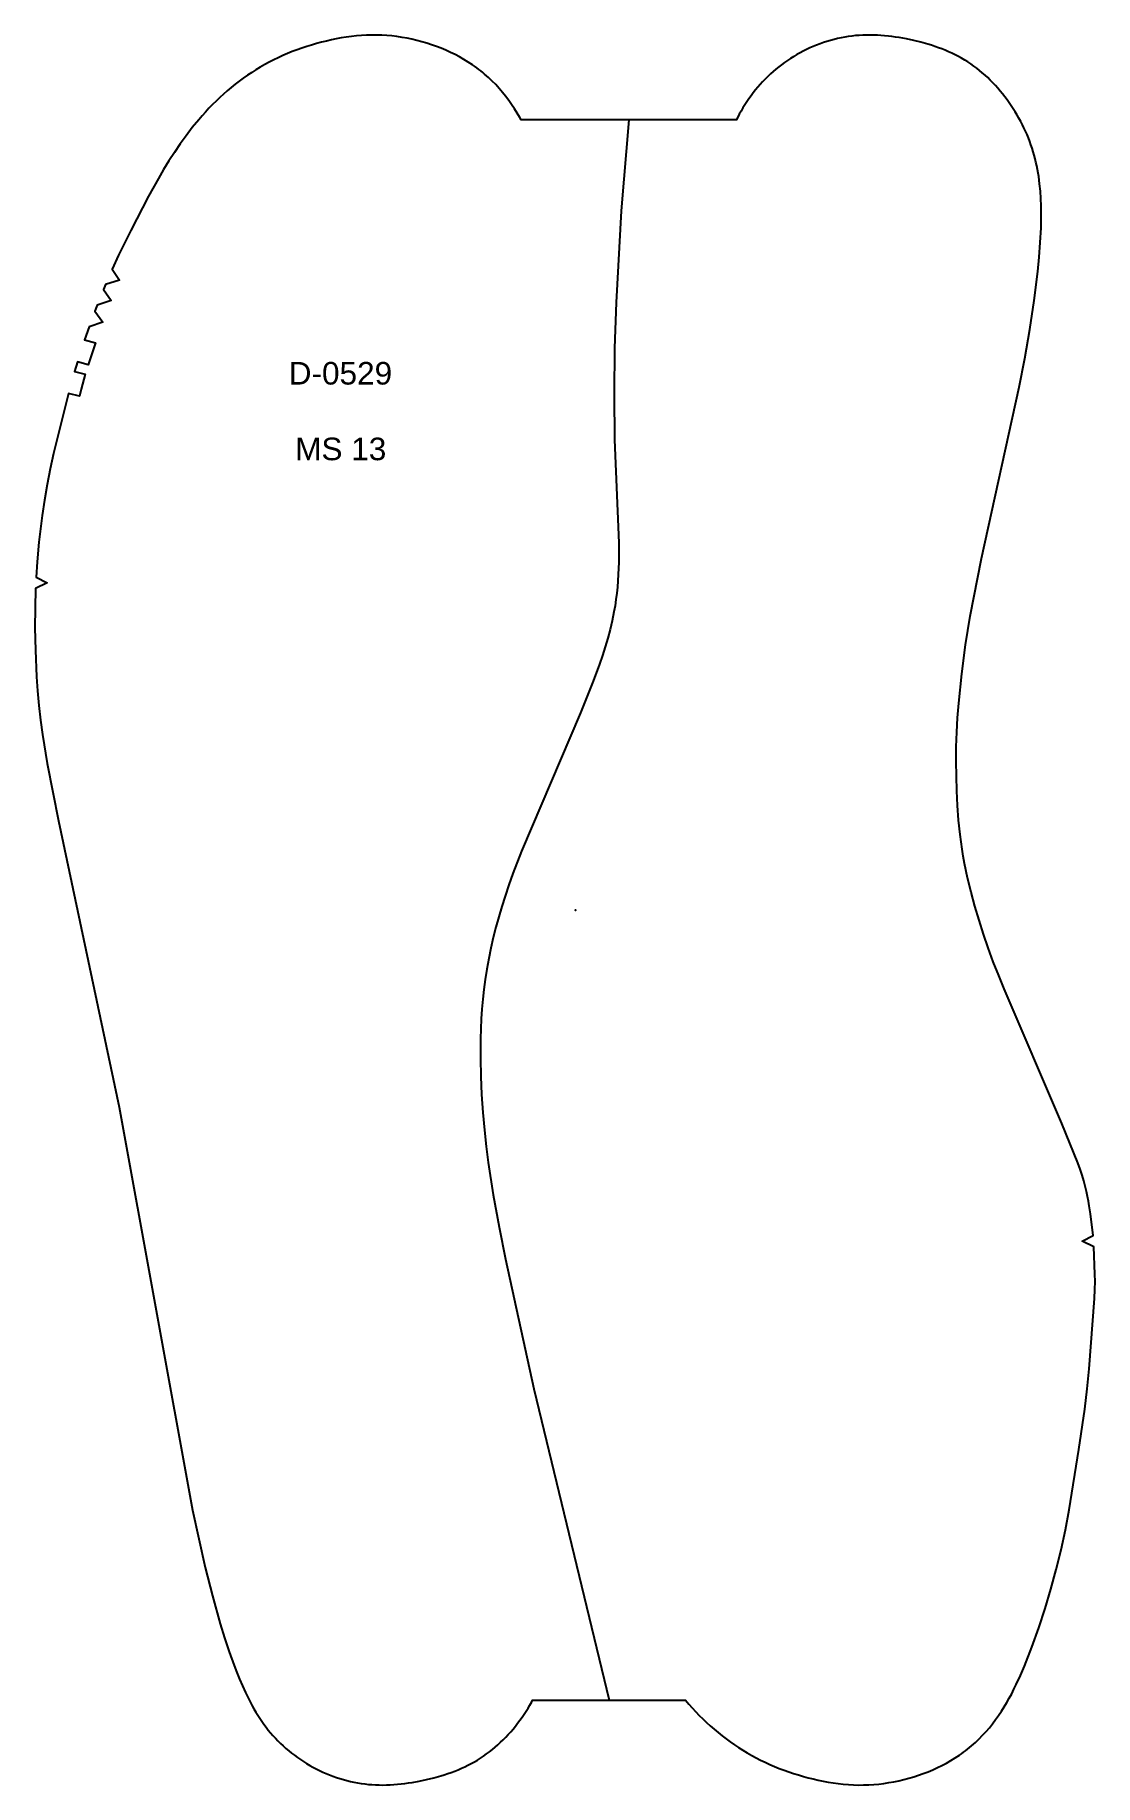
# Model space of a CAD drawing. Extents: x -397 to 4045, y -1309 to -990.
# Drawn here: x -55.8 to 132, y -1308.9 to -999 of the extents above; entities that cross this region are included whole.
import ezdxf

# ---------------------------------------------------------------- set-up
doc = ezdxf.new("R2010")
doc.units = 0
doc.layers.add('DEFAULT', color=7, linetype='CONTINUOUS')
doc.styles.add('ARIAL_REGULAR', font='arial.ttf')

msp = doc.modelspace()

# ---------------------------------------------------------------- texts
at = {"layer": 'DEFAULT', "color": 1, "style": 'ARIAL_REGULAR'}
for s, p in [('D-0529', (-10.85, -1060.93, 13.49)), ('MS 13', (-9.71, -1074.33, 13.49))]:
    msp.add_text(s, height=4, dxfattribs=at).set_placement(p)

# ---------------------------------------------------------------- linework, layer by layer
at = {"layer": 'DEFAULT'}
msp.add_lwpolyline([(68.98, -1013.06), (68.47, -1014.03), (30.32, -1014.03), (30.09, -1013.62), (29.63, -1012.85), (29.15, -1012.08), (28.64, -1011.34), (28.12, -1010.6), (27.58, -1009.88), (27.01, -1009.18), (26.43, -1008.49), (25.82, -1007.82), (25.19, -1007.18), (24.86, -1006.86), (24.54, -1006.55), (24.2, -1006.25), (23.86, -1005.96), (23.52, -1005.67), (23.17, -1005.38), (22.82, -1005.11), (22.46, -1004.84), (22.09, -1004.57), (21.72, -1004.32), (20.97, -1003.82), (20.2, -1003.36), (19.42, -1002.91), (18.62, -1002.5), (17.81, -1002.1), (16.98, -1001.73), (16.15, -1001.38), (15.31, -1001.06), (14.46, -1000.76), (13.6, -1000.48), (12.74, -1000.23), (11.87, -1000), (10.99, -999.79), (10.11, -999.61), (9.22, -999.45), (8.33, -999.31), (7.43, -999.2), (6.53, -999.12), (5.64, -999.06), (4.74, -999.03), (3.84, -999.03), (2.94, -999.05), (2.04, -999.1), (1.14, -999.18), (0.25, -999.28), (-0.65, -999.4), (-1.53, -999.55), (-2.42, -999.72), (-3.3, -999.9), (-4.18, -1000.1), (-5.06, -1000.32), (-5.93, -1000.55), (-6.8, -1000.8), (-7.66, -1001.07), (-8.52, -1001.35), (-9.37, -1001.65), (-10.21, -1001.97), (-11.04, -1002.31), (-11.87, -1002.66), (-12.69, -1003.04), (-13.5, -1003.43), (-14.3, -1003.84), (-15.1, -1004.27), (-15.88, -1004.71), (-16.65, -1005.18), (-17.41, -1005.66), (-18.16, -1006.16), (-18.9, -1006.67), (-19.63, -1007.2), (-20.35, -1007.75), (-21.05, -1008.32), (-21.74, -1008.9), (-22.42, -1009.49), (-23.08, -1010.1), (-23.73, -1010.72), (-24.37, -1011.36), (-25, -1012.01), (-25.61, -1012.67), (-26.21, -1013.34), (-26.8, -1014.03), (-27.93, -1015.42), (-29.02, -1016.86), (-30.07, -1018.32), (-31.08, -1019.82), (-32.06, -1021.33), (-33.01, -1022.87), (-33.92, -1024.42), (-35.69, -1027.56), (-38.84, -1033.62), (-40.98, -1038.01), (-42.12, -1040.47), (-40.81, -1042.45), (-43.31, -1043.22), (-43.68, -1044.11), (-42.32, -1046.06), (-44.79, -1046.89), (-45, -1047.45), (-45.18, -1047.91), (-43.78, -1049.86), (-46.22, -1050.72), (-47.03, -1053), (-45.09, -1053.56), (-46.11, -1056.57), (-46.39, -1057.46), (-48.29, -1056.88), (-48.81, -1058.59), (-46.89, -1059.1), (-47.6, -1061.76), (-47.92, -1063.01), (-49.86, -1062.49), (-52.52, -1073.17), (-53.1, -1075.84), (-53.65, -1078.61), (-54.13, -1081.4), (-54.53, -1084.11), (-55.11, -1088.87), (-55.43, -1092.35), (-55.62, -1095.06), (-53.67, -1096.04), (-55.71, -1097.06), (-55.8, -1104.01), (-55.73, -1107.96), (-55.53, -1112.67), (-55.35, -1115.19), (-55.12, -1117.77), (-54.82, -1120.34), (-54.47, -1122.91), (-53.64, -1128.02), (-51.64, -1138.2), (-40.87, -1188.9), (-27.87, -1260.29), (-26.8, -1265.36), (-25.64, -1270.41), (-24.38, -1275.44), (-22.99, -1280.43), (-22.23, -1282.91), (-21.42, -1285.37), (-20.54, -1287.8), (-20.07, -1289.01), (-19.58, -1290.21), (-19.06, -1291.41), (-18.51, -1292.59), (-17.94, -1293.76), (-17.33, -1294.9), (-17.01, -1295.47), (-16.68, -1296.03), (-16.34, -1296.58), (-15.99, -1297.12), (-15.63, -1297.66), (-15.26, -1298.18), (-14.87, -1298.7), (-14.47, -1299.21), (-14.06, -1299.71), (-13.64, -1300.2), (-13.2, -1300.67), (-12.75, -1301.14), (-12.29, -1301.59), (-11.82, -1302.04), (-11.34, -1302.47), (-10.85, -1302.89), (-10.34, -1303.3), (-9.83, -1303.69), (-9.31, -1304.08), (-8.77, -1304.45), (-8.23, -1304.8), (-7.68, -1305.15), (-7.13, -1305.48), (-6.56, -1305.8), (-5.99, -1306.1), (-5.41, -1306.39), (-4.82, -1306.66), (-4.22, -1306.92), (-3.62, -1307.17), (-3.02, -1307.4), (-2.41, -1307.61), (-1.79, -1307.81), (-1.17, -1307.99), (-0.55, -1308.16), (0.08, -1308.31), (0.71, -1308.45), (1.35, -1308.57), (1.98, -1308.67), (2.62, -1308.76), (3.26, -1308.83), (3.9, -1308.88), (4.55, -1308.92), (5.19, -1308.94), (5.84, -1308.95), (6.48, -1308.94), (7.13, -1308.91), (7.78, -1308.88), (8.42, -1308.82), (9.07, -1308.76), (9.71, -1308.68), (10.36, -1308.59), (11, -1308.49), (12.29, -1308.26), (13.56, -1307.98), (14.83, -1307.67), (16.09, -1307.32), (16.71, -1307.13), (17.33, -1306.92), (17.94, -1306.71), (18.55, -1306.48), (19.15, -1306.24), (19.74, -1305.99), (20.33, -1305.72), (20.91, -1305.44), (21.48, -1305.15), (22.05, -1304.84), (22.6, -1304.52), (23.15, -1304.18), (23.68, -1303.82), (24.21, -1303.45), (24.72, -1303.07), (25.23, -1302.67), (25.72, -1302.26), (26.21, -1301.83), (26.68, -1301.39), (27.15, -1300.94), (27.6, -1300.48), (28.05, -1300.01), (28.48, -1299.52), (28.9, -1299.03), (29.31, -1298.53), (29.71, -1298.01), (30.1, -1297.49), (30.48, -1296.96), (30.85, -1296.43), (31.21, -1295.89), (31.55, -1295.34), (31.89, -1294.78), (32.21, -1294.22), (32.36, -1293.95), (59.47, -1293.95), (60.06, -1294.63), (60.65, -1295.3), (61.27, -1295.96), (61.89, -1296.61), (62.53, -1297.25), (63.18, -1297.87), (63.84, -1298.48), (64.52, -1299.07), (65.21, -1299.65), (65.92, -1300.22), (66.63, -1300.76), (67.36, -1301.3), (68.1, -1301.81), (68.85, -1302.31), (69.61, -1302.79), (70.38, -1303.26), (71.17, -1303.7), (71.96, -1304.13), (72.76, -1304.54), (73.57, -1304.93), (74.39, -1305.31), (75.22, -1305.66), (76.05, -1306), (76.9, -1306.32), (77.75, -1306.62), (78.6, -1306.9), (79.46, -1307.17), (80.33, -1307.42), (81.2, -1307.65), (82.08, -1307.87), (82.96, -1308.07), (83.84, -1308.25), (84.73, -1308.42), (85.62, -1308.57), (86.51, -1308.69), (87.4, -1308.8), (88.3, -1308.87), (89.2, -1308.92), (90.1, -1308.95), (91, -1308.94), (91.9, -1308.91), (92.8, -1308.85), (93.69, -1308.77), (94.59, -1308.66), (95.48, -1308.53), (96.37, -1308.37), (97.25, -1308.18), (98.13, -1307.98), (99, -1307.75), (99.87, -1307.49), (100.72, -1307.21), (101.57, -1306.91), (102.41, -1306.59), (103.25, -1306.24), (104.07, -1305.87), (104.88, -1305.48), (105.68, -1305.06), (106.46, -1304.62), (107.23, -1304.15), (107.98, -1303.66), (108.35, -1303.4), (108.72, -1303.14), (109.08, -1302.87), (109.43, -1302.59), (109.78, -1302.31), (110.13, -1302.02), (110.47, -1301.72), (110.8, -1301.42), (111.13, -1301.11), (111.45, -1300.8), (112.08, -1300.15), (112.69, -1299.48), (113.28, -1298.8), (113.84, -1298.1), (114.39, -1297.37), (114.91, -1296.64), (115.41, -1295.89), (115.89, -1295.13), (116.35, -1294.36), (116.8, -1293.58), (117.23, -1292.78), (117.64, -1291.98), (118.04, -1291.17), (118.79, -1289.54), (119.5, -1287.88), (120.81, -1284.52), (122.03, -1281.13), (123.16, -1277.7), (124.19, -1274.25), (125.13, -1270.77), (125.98, -1267.27), (126.74, -1263.74), (127.42, -1260.2), (129.13, -1249.52), (130.17, -1242.39), (130.62, -1238.81), (130.98, -1235.23), (131.89, -1222.8), (131.97, -1221.22), (132, -1219.77), (131.99, -1218.47), (131.81, -1213.63), (129.73, -1212.62), (131.65, -1211.64), (131.17, -1207.78), (130.97, -1206.37), (130.84, -1205.58), (130.68, -1204.74), (130.5, -1203.86), (130.28, -1202.92), (130.02, -1201.94), (129.71, -1200.92), (129.36, -1199.86), (128.96, -1198.77), (126.1, -1191.78), (115.92, -1167.95), (114.93, -1165.56), (113.98, -1163.14), (113.08, -1160.71), (112.24, -1158.26), (111.46, -1155.79), (110.73, -1153.3), (110.05, -1150.8), (109.43, -1148.28), (108.9, -1145.75), (108.66, -1144.48), (108.45, -1143.2), (108.26, -1141.92), (108.1, -1140.64), (107.84, -1138.06), (107.65, -1135.47), (107.52, -1132.88), (107.43, -1130.29), (107.4, -1127.7), (107.42, -1125.11), (107.5, -1122.52), (107.65, -1119.93), (107.85, -1117.35), (108.39, -1112.19), (109.07, -1107.05), (109.87, -1101.93), (111.86, -1091.76), (118.54, -1061.39), (119.54, -1056.3), (120.44, -1051.2), (121.21, -1046.07), (121.85, -1040.93), (122.1, -1038.35), (122.3, -1035.77), (122.43, -1033.18), (122.46, -1031.88), (122.46, -1030.58), (122.44, -1029.28), (122.39, -1027.99), (122.31, -1026.69), (122.18, -1025.4), (122.02, -1024.11), (121.92, -1023.47), (121.81, -1022.84), (121.68, -1022.2), (121.54, -1021.57), (121.39, -1020.95), (121.23, -1020.32), (121.05, -1019.7), (120.86, -1019.09), (120.65, -1018.47), (120.43, -1017.87), (120.19, -1017.26), (119.95, -1016.67), (119.69, -1016.07), (119.41, -1015.49), (119.13, -1014.91), (118.83, -1014.33), (118.52, -1013.76), (118.19, -1013.2), (117.86, -1012.64), (117.51, -1012.09), (117.16, -1011.55), (116.79, -1011.01), (116.41, -1010.48), (116.02, -1009.96), (115.62, -1009.45), (115.21, -1008.95), (114.78, -1008.45), (114.35, -1007.97), (113.91, -1007.49), (113.45, -1007.03), (112.99, -1006.58), (112.52, -1006.14), (112.03, -1005.72), (111.54, -1005.3), (111.03, -1004.91), (110.52, -1004.52), (109.99, -1004.15), (109.45, -1003.8), (108.91, -1003.46), (108.35, -1003.13), (107.79, -1002.83), (107.22, -1002.53), (106.64, -1002.25), (106.05, -1001.99), (105.46, -1001.73), (104.85, -1001.49), (104.25, -1001.27), (103.63, -1001.05), (103.02, -1000.85), (102.39, -1000.66), (101.14, -1000.3), (99.87, -999.99), (98.59, -999.72), (97.31, -999.48), (96.67, -999.38), (96.02, -999.29), (95.38, -999.21), (94.73, -999.15), (94.08, -999.1), (93.44, -999.06), (92.79, -999.04), (92.15, -999.03), (91.5, -999.03), (90.86, -999.05), (90.21, -999.09), (89.57, -999.14), (88.93, -999.21), (88.29, -999.3), (87.65, -999.4), (87.02, -999.52), (86.39, -999.66), (85.76, -999.81), (85.13, -999.98), (84.51, -1000.16), (83.9, -1000.36), (83.29, -1000.58), (82.68, -1000.81), (82.08, -1001.05), (81.49, -1001.31), (80.9, -1001.58), (80.32, -1001.87), (79.75, -1002.17), (79.18, -1002.49), (78.62, -1002.82), (78.07, -1003.17), (77.53, -1003.52), (77, -1003.89), (76.48, -1004.28), (75.96, -1004.67), (75.46, -1005.08), (74.97, -1005.5), (74.49, -1005.93), (74.01, -1006.38), (73.55, -1006.83), (73.11, -1007.3), (72.67, -1007.77), (72.25, -1008.26), (71.83, -1008.76), (71.44, -1009.27), (71.05, -1009.79), (70.68, -1010.31), (70.31, -1010.85), (69.96, -1011.39), (69.62, -1011.94), (69.3, -1012.5)], close=True, dxfattribs=at)
msp.add_lwpolyline([(49.39, -1014.03), (48.07, -1030.19), (47.15, -1046.4), (46.89, -1054.51), (46.79, -1062.61), (46.87, -1070.72), (47.61, -1088.98), (47.63, -1090.67), (47.61, -1092.37), (47.53, -1094.59), (47.46, -1095.69), (47.37, -1096.8), (47.26, -1097.9), (47.12, -1099), (46.96, -1100.1), (46.77, -1101.19), (46.46, -1102.76), (46.09, -1104.32), (45.67, -1105.86), (45.22, -1107.4), (44.73, -1108.93), (44.21, -1110.45), (43.1, -1113.47), (40.87, -1119.08), (30.38, -1143.55), (28.86, -1147.53), (28.15, -1149.54), (27.47, -1151.56), (26.9, -1153.37), (26.36, -1155.19), (25.86, -1157.03), (25.4, -1158.87), (24.97, -1160.72), (24.59, -1162.58), (24.25, -1164.45), (23.96, -1166.32), (23.73, -1168.06), (23.54, -1169.8), (23.39, -1171.54), (23.27, -1173.28), (23.19, -1175.03), (23.14, -1176.78), (23.11, -1180.28), (23.18, -1183.47), (23.32, -1186.65), (23.53, -1189.83), (23.82, -1193), (24.14, -1195.87), (24.51, -1198.73), (25.39, -1204.44), (26.41, -1210.13), (27.53, -1215.81), (32.58, -1238.8), (45.92, -1293.95)], dxfattribs=at)
at = {"layer": 'DEFAULT', "color": 4}
msp.add_point((39.98, -1153.99), dxfattribs=at)

msp.set_redraw_order([(e.dxf.handle, doc.entitydb.next_handle()) for e in msp.query("TEXT MTEXT ATTDEF DIMENSION ARC_DIMENSION")])  # texts and dimensions are drawn at this point

doc.saveas('drawing.dxf')
